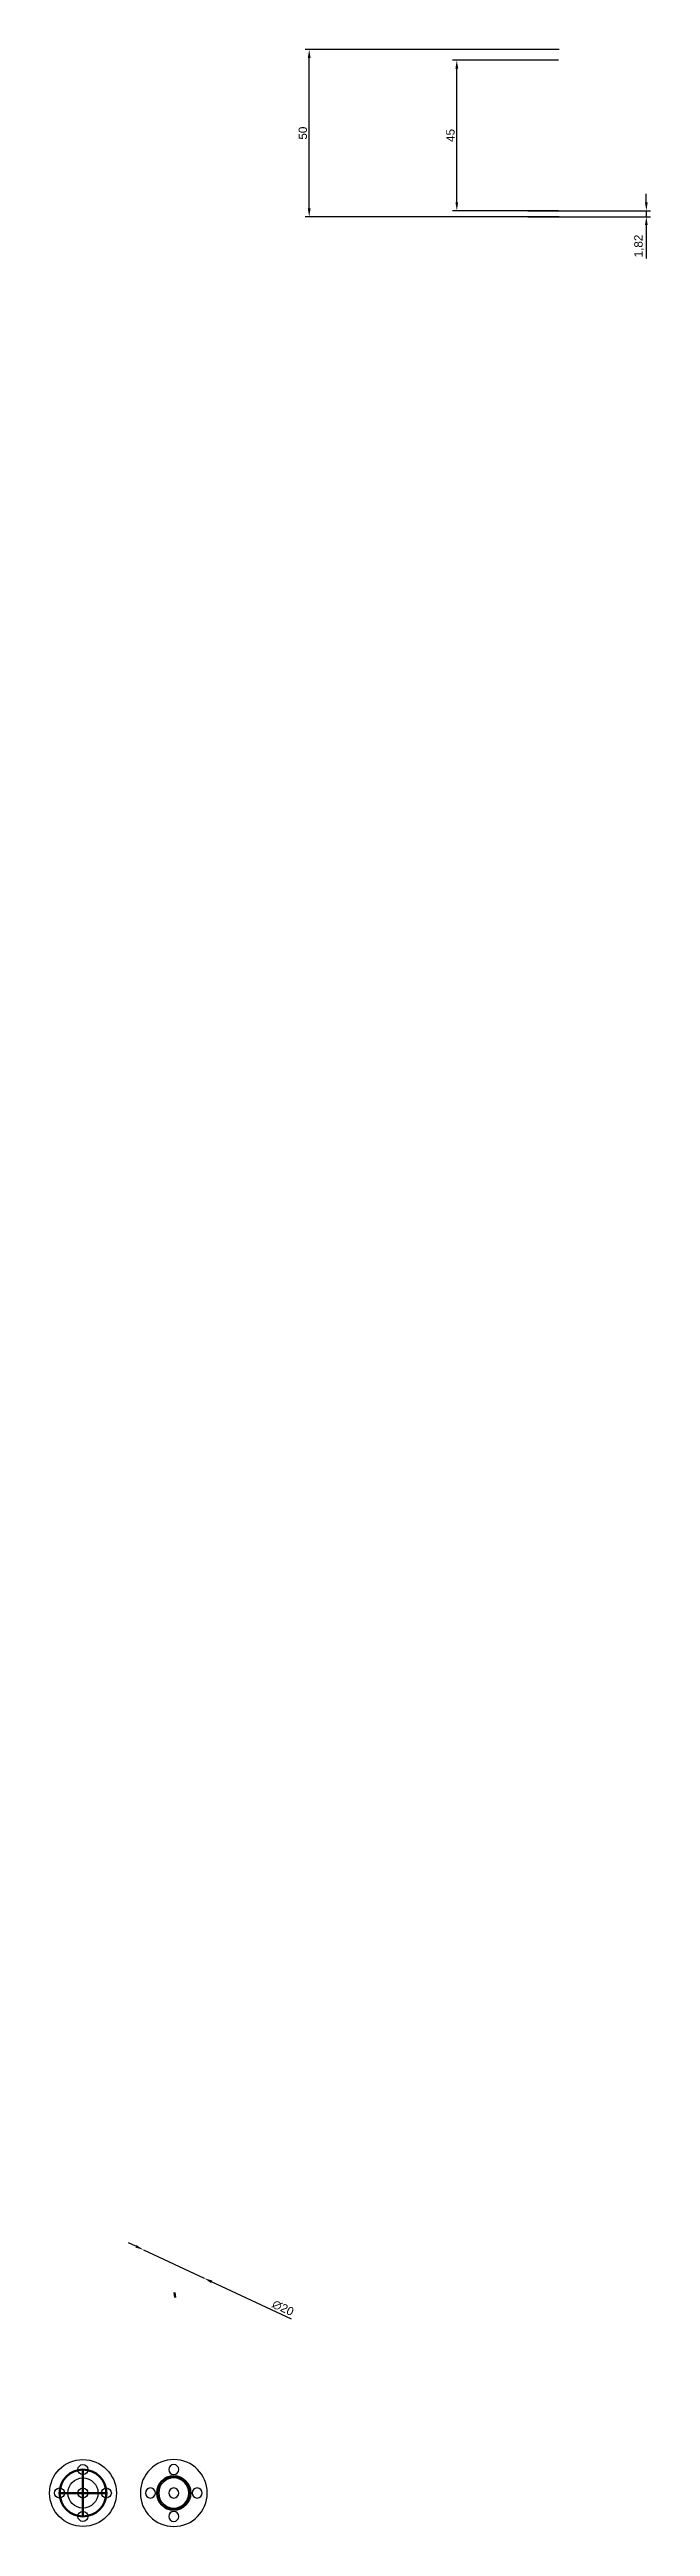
# Model space of a CAD drawing. Header units: millimetres. Extents: x 1469 to 3191, y 404 to 1558.
# Drawn here: x 2602 to 2781, y 818 to 1558 of the extents above; entities that cross this region are included whole.
import ezdxf

# ---------------------------------------------------------------- set-up
doc = ezdxf.new("R2010")
doc.units = ezdxf.units.MM
for name, color, linetype, lineweight, plot in [('Contorno_1', 2, 'Continuous', 30, False), ('Contorno_2', 130, 'Continuous', 30, False), ('Cota', 90, 'Continuous', 100, False)]:
    doc.layers.add(name, color=color, linetype=linetype, lineweight=lineweight, plot=plot)
doc.styles.get("Standard").update_dxf_attribs({"font": 'arial.ttf'})
doc.dimstyles.new('ISO-25', dxfattribs={"dimtxt": 2.5, "dimasz": 2.5, "dimexe": 1.25, "dimexo": 0.625, "dimtad": 1, "dimtxsty": 'Standard', "dimcen": 2.5, "dimadec": 0, "dimazin": 0, "dimtfac": 1, "dimtmove": 0, "dimatfit": 3, "dimfxl": 1, "dimarcsym": 0})

msp = doc.modelspace()

# ---------------------------------------------------------------- blocks, each defined once
blk = doc.blocks.new('*D70')
at = {"layer": 'Cota', "color": 0, "lineweight": -2, "transparency": 16777216}
for p, q in [((2627.37, 901.44), (2625.1, 902.5)), ((2629.63, 900.38), (2647.74, 891.89)), ((2673.95, 879.62), (2650.01, 890.83))]:
    blk.add_line(p, q, dxfattribs=at)
at = {"layer": 'Cota', "color": 0, "transparency": 16777216}
for points in [[(2627.54, 901.81), (2627.19, 901.06), (2629.63, 900.38)], [(2650.18, 891.21), (2649.83, 890.46), (2647.74, 891.89)]]:
    blk.add_solid(points, dxfattribs=at)
at = {"layer": 'Defpoints', "color": 0, "transparency": 16777216}
for p in [(2629.63, 900.38, 51), (2647.74, 891.89, 51)]:
    blk.add_point(p, dxfattribs=at)
at = {"layer": 'Cota', "color": 0, "transparency": 16777216, "insert": (2671.37, 883), "char_height": 2.5, "attachment_point": 5, "rotation": 334.90235}
blk.add_mtext('∅20', dxfattribs=at)
blk = doc.blocks.new('*D67')
at = {"layer": 'Cota', "color": 0, "lineweight": -2, "transparency": 16777216}
for p, q in [((2754.01, 1558.22), (2677.95, 1558.22)), ((2679.2, 1510.72), (2679.2, 1555.72)), ((2754.01, 1508.22), (2677.95, 1508.22))]:
    blk.add_line(p, q, dxfattribs=at)
at = {"layer": 'Cota', "color": 0, "transparency": 16777216}
for points in [[(2678.78, 1555.72), (2679.61, 1555.72), (2679.2, 1558.22)], [(2678.78, 1510.72), (2679.61, 1510.72), (2679.2, 1508.22)]]:
    blk.add_solid(points, dxfattribs=at)
at = {"layer": 'Defpoints', "color": 0, "transparency": 16777216}
for p in [(2679.2, 1558.22), (2754.64, 1558.22), (2754.64, 1508.22)]:
    blk.add_point(p, dxfattribs=at)
at = {"layer": 'Cota', "color": 0, "transparency": 16777216, "insert": (2677.3, 1533.22), "char_height": 2.5, "attachment_point": 5, "rotation": 90}
blk.add_mtext('50', dxfattribs=at)
blk = doc.blocks.new('*D68')
at = {"layer": 'Cota', "color": 0, "lineweight": -2, "transparency": 16777216}
for p, q in [((2753.78, 1555.04), (2722.11, 1555.04)), ((2723.36, 1512.54), (2723.36, 1552.54)), ((2753.78, 1510.04), (2722.11, 1510.04))]:
    blk.add_line(p, q, dxfattribs=at)
at = {"layer": 'Cota', "color": 0, "transparency": 16777216}
for points in [[(2722.94, 1552.54), (2723.77, 1552.54), (2723.36, 1555.04)], [(2722.94, 1512.54), (2723.77, 1512.54), (2723.36, 1510.04)]]:
    blk.add_solid(points, dxfattribs=at)
at = {"layer": 'Defpoints', "color": 0, "transparency": 16777216}
for p in [(2723.36, 1555.04), (2754.41, 1555.04), (2754.41, 1510.04)]:
    blk.add_point(p, dxfattribs=at)
at = {"layer": 'Cota', "color": 0, "transparency": 16777216, "insert": (2721.46, 1532.54), "char_height": 2.5, "attachment_point": 5, "rotation": 90}
blk.add_mtext('45', dxfattribs=at)
blk = doc.blocks.new('*D69')
at = {"layer": 'Cota', "color": 0, "lineweight": -2, "transparency": 16777216}
for p, q in [((2780.05, 1512.54), (2780.05, 1515.04)), ((2744.62, 1510.04), (2781.3, 1510.04)), ((2744.62, 1508.22), (2781.3, 1508.22)), ((2780.05, 1510.04), (2780.05, 1508.22)), ((2780.05, 1505.72), (2780.05, 1495.73))]:
    blk.add_line(p, q, dxfattribs=at)
at = {"layer": 'Cota', "color": 0, "transparency": 16777216}
for points in [[(2779.63, 1512.54), (2780.47, 1512.54), (2780.05, 1510.04)], [(2779.63, 1505.72), (2780.47, 1505.72), (2780.05, 1508.22)]]:
    blk.add_solid(points, dxfattribs=at)
at = {"layer": 'Defpoints', "color": 0, "transparency": 16777216}
for p in [(2743.99, 1510.04), (2743.99, 1508.22), (2780.05, 1508.22)]:
    blk.add_point(p, dxfattribs=at)
at = {"layer": 'Cota', "color": 0, "transparency": 16777216, "insert": (2777.92, 1499.47), "char_height": 2.5, "attachment_point": 5, "rotation": 90}
blk.add_mtext('1,82', dxfattribs=at)

# ---------------------------------------------------------------- dimensions: what is measured, and where the dimension line sits
at = {"layer": 'Cota'}
for p1, p2, distance, picture, middle in [((2754.638, 1508.216, -0.156), (2754.638, 1558.216, -0.156), 75.441, '*D67', (2677.296, 1533.216, -0.156)), ((2754.41, 1510.035, -0.156), (2754.41, 1555.035, -0.156), 31.053, '*D68', (2721.461, 1532.535, -0.156)), ((2743.991, 1510.035, -0.156), (2743.991, 1508.216, -0.156), 36.058, '*D69', (2777.921, 1499.475, -0.156))]:
    dim = msp.add_aligned_dim(p1=p1, p2=p2, distance=distance, dimstyle='ISO-25', dxfattribs=at)
    dim.commit()
    dim.dimension.update_dxf_attribs({"geometry": picture, "text_midpoint": middle})
dim = msp.add_diameter_dim_2p(p1=(2629.632, 900.376, 50.844), p2=(2647.744, 891.893, 50.844), dimstyle='ISO-25', dxfattribs=at)
dim.commit()
dim.dimension.update_dxf_attribs({"geometry": '*D70', "text_midpoint": (2670.538, 881.217, -0.156), "dimtype": 163})

# ---------------------------------------------------------------- linework, layer by layer
at = {"layer": 'Contorno_1', "extrusion": (-3.70579e-08, -1.3893e-06, 1)}
for centre, radius in [((2611.51, 827.677, -0.157), 10), ((2611.511, 834.677, -0.157), 1.5), ((2604.51, 827.678, -0.157), 1.5), ((2611.51, 827.677, -0.157), 1.5), ((2611.51, 820.677, -0.157), 1.5), ((2618.51, 827.677, -0.157), 1.5)]:
    msp.add_circle(centre, radius, dxfattribs=at)
at = {"layer": 'Contorno_2', "extrusion": (3.70579e-08, 1.3893e-06, -1)}
for centre, radius in [((-2638.688, 827.676, -5.843), 10), ((-2638.688, 827.676, -2.843), 4.5), ((-2638.688, 834.676, -5.843), 1.5), ((-2631.688, 827.676, -5.843), 1.5), ((-2638.687, 820.676, -5.843), 1.5), ((-2638.688, 827.676, -5.843), 1.5), ((-2645.688, 827.675, -5.843), 1.5)]:
    msp.add_circle(centre, radius, dxfattribs=at)
at = {"layer": 'Contorno_2', "extrusion": (-3.70579e-08, -1.3893e-06, 1)}
msp.add_circle((2611.51, 827.677, -0.157), 4.5, dxfattribs=at)
at = {"layer": 'Cota'}
for q in [(2638.879, 887.647, 47.844), (2639.073, 886.142, 47.844)]:
    msp.add_line((2639.073, 886.142, 50.844), q, dxfattribs=at)
at = {"layer": 'Cota', "extrusion": (-3.70579e-08, -1.3893e-06, 1)}
for q in [(2611.511, 834.677, -0.156), (2604.51, 827.678, -0.156), (2618.51, 827.677, -0.156), (2611.51, 820.677, -0.156)]:
    msp.add_line((2611.51, 827.677, -0.156), q, dxfattribs=at)
msp.add_circle((2611.51, 827.677, -0.157), 7, dxfattribs=at)
at = {"layer": 'Cota'}
msp.add_circle((2638.688, 827.676, 5.844), 5, dxfattribs=at)

msp.set_redraw_order([(e.dxf.handle, doc.entitydb.next_handle()) for e in msp.query("TEXT MTEXT ATTDEF DIMENSION ARC_DIMENSION")])  # texts and dimensions are drawn at this point

doc.saveas('drawing.dxf')
